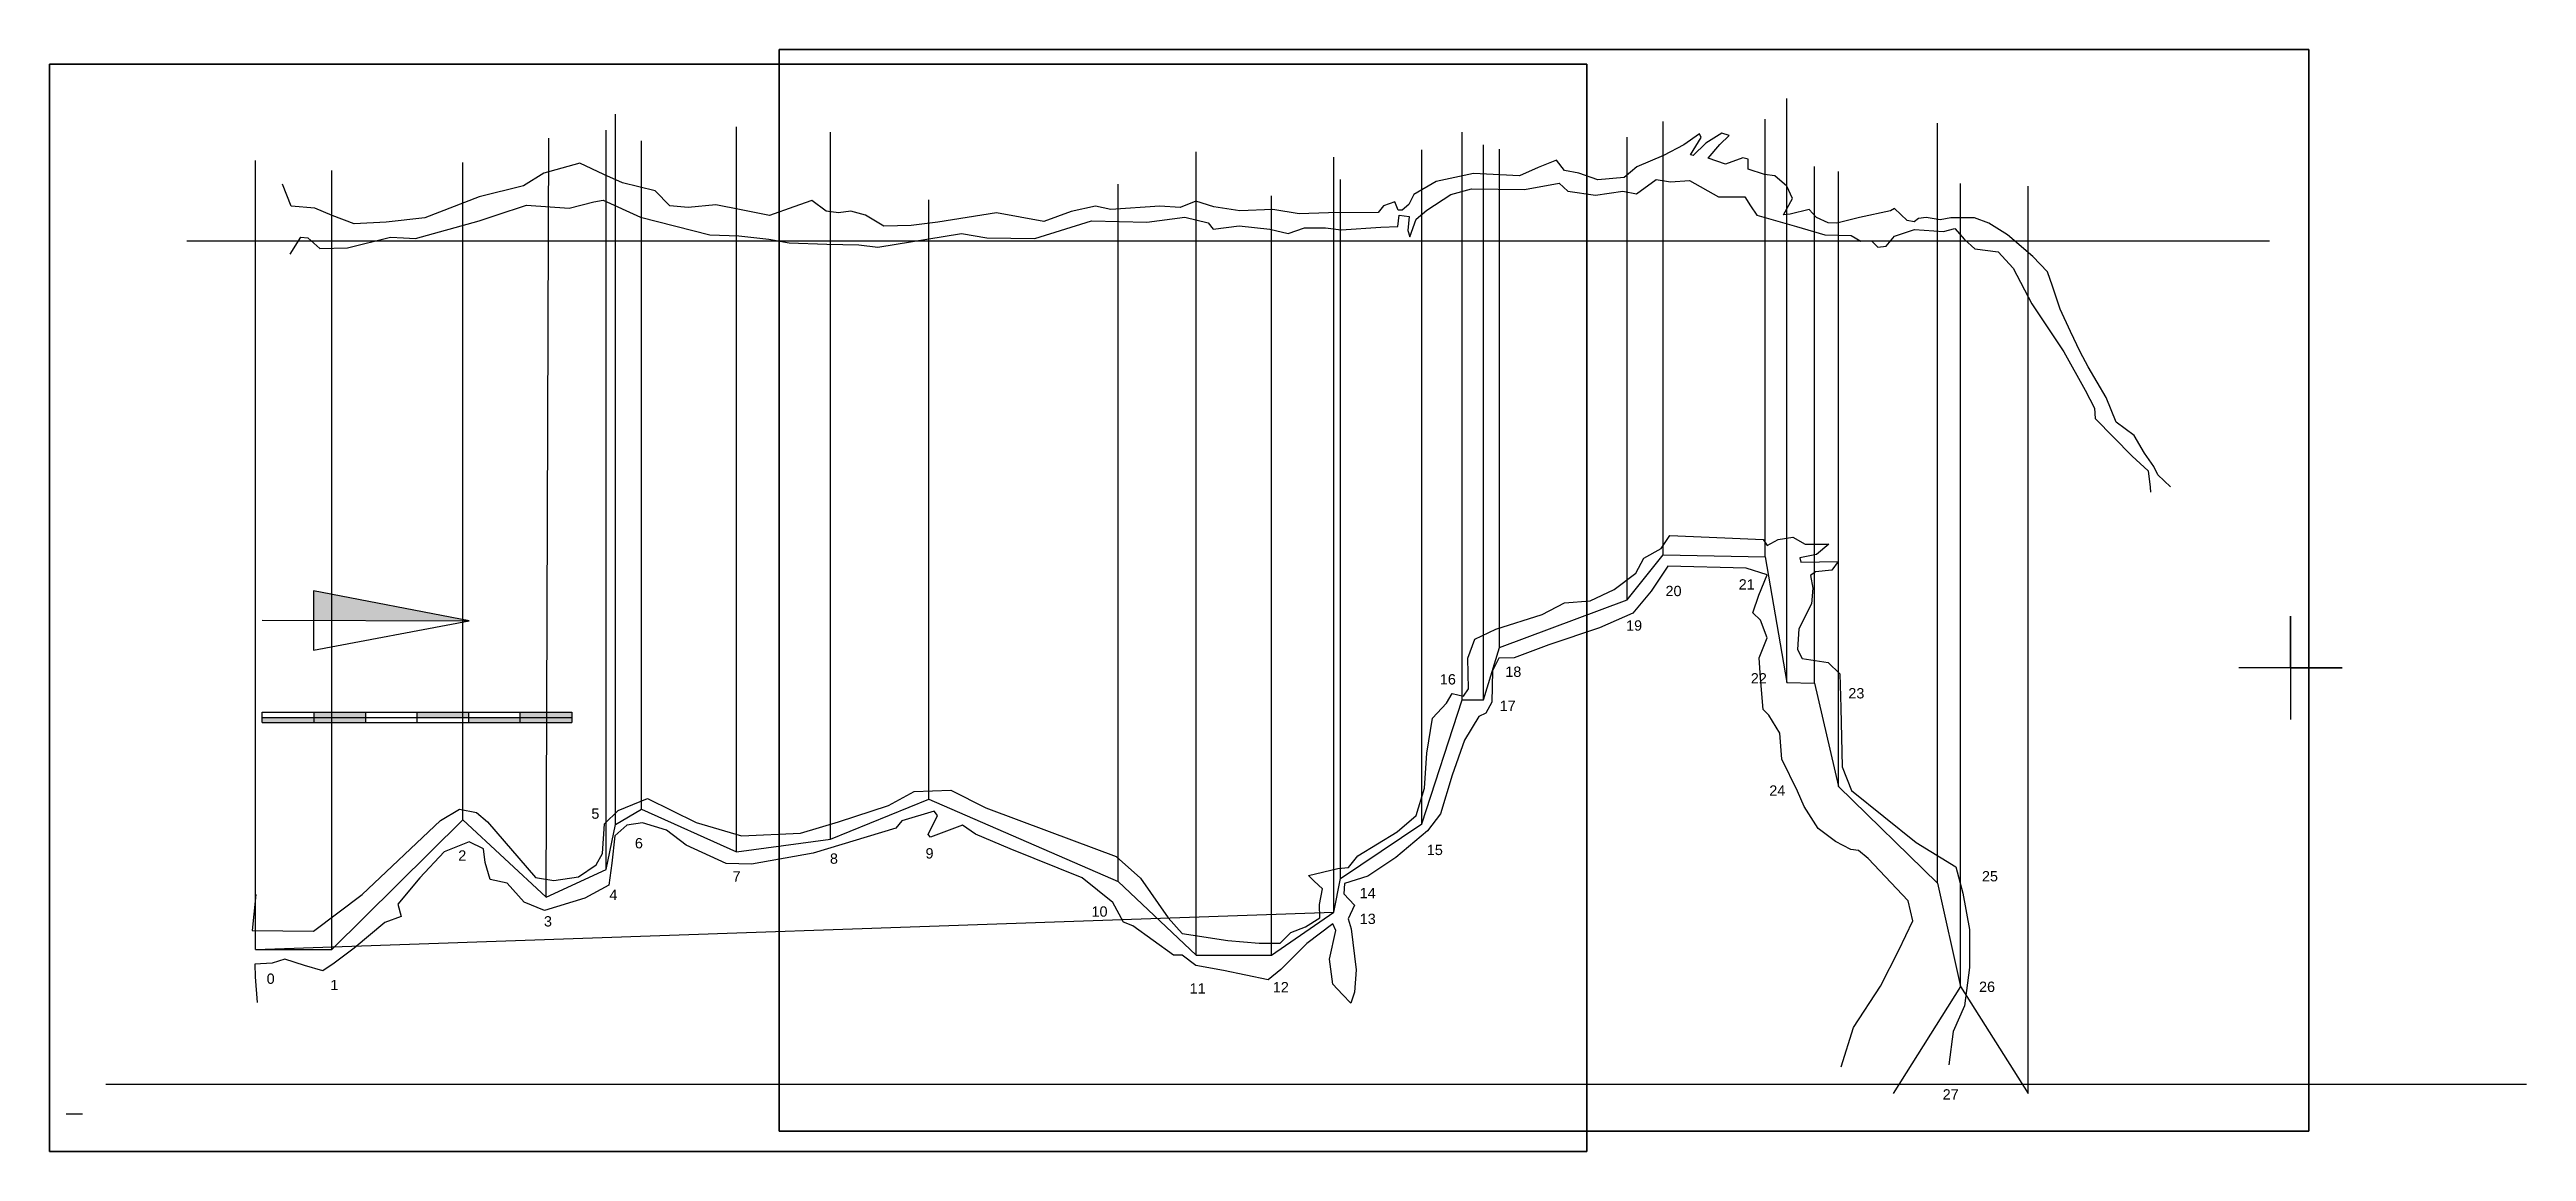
# Model space of a CAD drawing. Header units: inches. Extents: x 3 to 499, y -29 to 111.
# Drawn here: x 2.8 to 242.8, y 4 to 110.8 of the extents above; entities that cross this region are included whole.
import ezdxf

# ---------------------------------------------------------------- set-up
doc = ezdxf.new("R2010")
doc.units = ezdxf.units.IN
doc.header["$MEASUREMENT"] = 0
for name, color, linetype in [('Balme de Valfin', 92, 'Continuous'), ('Paroits', 232, 'Continuous'), ('PDF _Images', 7, 'Continuous'), ('Points', 162, 'Continuous')]:
    doc.layers.add(name, color=color, linetype=linetype)
doc.styles.get("Standard").update_dxf_attribs({"font": 'arial.ttf'})
picture_1 = doc.add_image_def('image1.png', size_in_pixel=(1654, 2338))
picture_2 = doc.add_image_def('image2.png', size_in_pixel=(1654, 2338))

msp = doc.modelspace()

# ---------------------------------------------------------------- texts
at = {"layer": 'Points', "char_height": 1, "attachment_point": 1}
for s, width, heights, insert in [('20', 2.0214, [0], (159.36, 58.8)), ('21', 2.0214, [0], (166.45, 59.44)), ('19', 2.0214, [0], (155.54, 55.46)), ('18', 2.0214, [0], (143.84, 50.98)), ('16', 1.5356, [1.02], (137.5, 50.24)), ('22', 2.0214, [0], (167.62, 50.34)), ('23', 2.0214, [0], (177.07, 48.89)), ('17', 2.0214, [0], (143.29, 47.67)), ('24', 2.0214, [0], (169.41, 39.46)), ('5', 2.0214, [0], (55.31, 37.23)), ('6', 2.0214, [0], (59.53, 34.36)), ('15', 2.0214, [0], (136.24, 33.71)), ('2', 2.0214, [0], (42.42, 33.17)), ('8', 2.0214, [0], (78.42, 32.87)), ('9', 2.0214, [0], (87.68, 33.38)), ('4', 2.0214, [0], (57.05, 29.35)), ('7', 2.0214, [0], (68.99, 31.14)), ('14', 2.0214, [0], (129.74, 29.53)), ('25', 2.0214, [0], (190.01, 31.16)), ('3', 2.0214, [0], (50.72, 26.79)), ('10', 2.0214, [0], (103.76, 27.74)), ('13', 2.0214, [0], (129.74, 27.03)), ('0', 2.0214, [0], (23.86, 21.23)), ('1', 2.0214, [0], (30.03, 20.62)), ('11', 2.0214, [0], (113.26, 20.29)), ('12', 2.0214, [0], (121.32, 20.41)), ('26', 2.0214, [0], (189.73, 20.45)), ('27', 2.0214, [0], (186.21, 10.02))]:
    msp.add_mtext_dynamic_manual_height_columns(s, width=width, gutter_width=1, heights=heights, dxfattribs=dict(at, insert=insert))

# ---------------------------------------------------------------- blocks, each defined once
blk = doc.blocks.new('balme Valfin 1')
at = {"layer": 'PDF _Images', "color": 7, "lineweight": 35}
image = blk.add_image(picture_1, insert=(11.694, 0), size_in_units=(8.27, 11.69), rotation=90, dxfattribs=at)
image.dxf.flags = 15
blk = doc.blocks.new('balme Valfin 2')
at = {"layer": 'PDF _Images', "color": 7, "lineweight": 35}
image = blk.add_image(picture_2, insert=(11.694, 0), size_in_units=(8.27, 11.69), rotation=90, dxfattribs=at)
image.dxf.flags = 15

# ---------------------------------------------------------------- hatches: boundary and pattern name
at = {"layer": 'Balme de Valfin'}
h = msp.add_hatch(color=256, dxfattribs=at)
h.dxf.hatch_style = 1
h.paths.add_polyline_path([(28.41, 58.32), (28.41, 55.45), (43.48, 55.4)])
h = msp.add_hatch(color=256, dxfattribs=at)
h.dxf.hatch_style = 1
h.paths.add_polyline_path([(28.43, 46.05), (23.43, 46.05), (23.43, 45.55), (28.43, 45.55)])
h.paths.add_polyline_path([(33.43, 46.05), (28.43, 46.05), (28.43, 45.55), (33.43, 45.55)])
h.paths.add_polyline_path([(33.43, 46.55), (28.43, 46.55), (28.43, 46.05), (33.43, 46.05)])
h.paths.add_polyline_path([(43.43, 46.55), (38.43, 46.55), (38.43, 46.05), (43.43, 46.05)])
h.paths.add_polyline_path([(53.43, 46.55), (48.43, 46.55), (48.43, 46.05), (53.43, 46.05)])
h.paths.add_polyline_path([(48.43, 46.05), (43.43, 46.05), (43.43, 45.55), (48.43, 45.55)])
h.paths.add_polyline_path([(53.43, 46.05), (48.43, 46.05), (48.43, 45.55), (53.43, 45.55)])

# ---------------------------------------------------------------- linework, layer by layer
for p, q in [((171.12, 49.42), (171.12, 106.04)), ((57.66, 35.67), (57.66, 104.51)), ((69.36, 33.01), (69.36, 103.28)), ((159.14, 61.82), (159.14, 103.8)), ((169, 61.6), (169, 104.01)), ((185.7, 29.99), (185.7, 103.63)), ((50.94, 28.64), (51.2, 102.19)), ((56.75, 31.32), (56.75, 102.94)), ((60.18, 37.16), (60.18, 101.91)), ((78.48, 34.26), (78.48, 102.77)), ((113.91, 23.02), (113.91, 100.87)), ((135.75, 35.75), (135.75, 101.06)), ((139.65, 47.75), (139.65, 102.76)), ((141.72, 47.77), (141.72, 101.53)), ((143.29, 52.81), (143.29, 101.13)), ((155.66, 57.46), (155.66, 102.28)), ((22.78, 23.55), (22.78, 100.03)), ((30.17, 23.55), (30.17, 99.04)), ((42.87, 36.11), (42.87, 99.82)), ((127.23, 27.18), (127.23, 100.33)), ((173.8, 49.37), (173.8, 99.45)), ((176.12, 39.37), (176.12, 98.94)), ((87.99, 38.12), (87.99, 96.2)), ((106.35, 30.14), (106.35, 97.72)), ((121.2, 23.02), (121.2, 96.58)), ((127.88, 30.43), (127.88, 98.17)), ((187.95, 19.99), (187.95, 97.8)), ((194.5, 9.62), (194.5, 97.53)), ((16.14, 92.23), (217.85, 92.23)), ((22.78, 23.55), (127.23, 27.18)), ((187.95, 19.99), (194.5, 9.62)), ((8.29, 10.5), (242.76, 10.5)), ((4.45, 7.65), (6.02, 7.64))]:
    msp.add_line(p, q)
for p, q in [((43.48, 55.4), (28.41, 58.32)), ((28.41, 58.32), (28.41, 52.58)), ((23.41, 55.47), (43.48, 55.4)), ((28.41, 52.58), (43.48, 55.4)), ((219.9, 50.85), (219.9, 55.85)), ((219.9, 55.85), (219.9, 45.85)), ((224.9, 50.85), (214.9, 50.85)), ((219.9, 50.85), (224.9, 50.85)), ((23.43, 45.55), (23.43, 46.55)), ((23.43, 46.55), (53.43, 46.55)), ((23.43, 46.55), (33.43, 46.55)), ((23.43, 46.55), (28.43, 46.55)), ((23.43, 45.55), (23.43, 46.05)), ((23.43, 46.05), (53.43, 46.05)), ((28.43, 46.55), (28.43, 45.55)), ((33.43, 46.55), (33.43, 45.55)), ((38.43, 45.55), (38.43, 46.55)), ((43.43, 45.55), (43.43, 46.55)), ((48.43, 45.55), (48.43, 46.55)), ((53.43, 46.55), (53.43, 45.55)), ((53.43, 46.05), (53.43, 46.05)), ((23.43, 45.55), (53.43, 45.55)), ((33.43, 45.55), (43.43, 45.55)), ((33.43, 45.55), (38.43, 45.55)), ((43.43, 45.55), (48.43, 45.55))]:
    msp.add_line(p, q, dxfattribs=at)
for points in [[(143.29, 52.81), (155.66, 57.46), (159.14, 61.82), (169, 61.6), (171.12, 49.42), (173.8, 49.37), (176.12, 39.37), (185.7, 29.99), (187.95, 19.99), (181.41, 9.62)], [(22.78, 23.55), (30.17, 23.55), (42.87, 36.11), (50.94, 28.64), (56.75, 31.32), (57.66, 35.67), (60.18, 37.16), (69.36, 33.01), (78.48, 34.26), (87.99, 38.12), (106.35, 30.14), (113.91, 23.02), (121.2, 23.02), (127.23, 27.18), (127.88, 30.43), (135.75, 35.75), (139.65, 47.75), (141.72, 47.77), (143.29, 52.81)]]:
    msp.add_lwpolyline(points, dxfattribs=at)
at = {"layer": 'Paroits'}
for points in [[(208.29, 68.39), (207.04, 69.55), (206.65, 70.37), (205.75, 71.65), (204.77, 73.37), (203.01, 74.66), (202.06, 77.06), (200.3, 80.02), (199.53, 81.48), (198.58, 83.45), (197.59, 85.6), (196.86, 87.83), (196.35, 89.24), (194.93, 90.7), (192.48, 92.82), (190.68, 93.94), (189.3, 94.46), (186.99, 94.46), (185.95, 94.28), (184.62, 94.5), (183.85, 94.41), (183.46, 94.07), (182.78, 94.2), (181.53, 95.36), (181.15, 95.14), (178.14, 94.5), (175.95, 93.94), (175.13, 93.98), (173.98, 94.5), (173.29, 95.27), (171.44, 94.8), (170.8, 94.76), (171.66, 96.34), (171.1, 97.54), (169.94, 98.53), (168.95, 98.66), (167.36, 99.17), (167.36, 100.16), (166.85, 100.29), (165.17, 99.65), (163.5, 100.25), (164.61, 101.58), (165.52, 102.44), (164.83, 102.65), (163.28, 101.71), (162.04, 100.5), (161.78, 100.55), (162.81, 102.26), (162.64, 102.61), (161.14, 101.53), (159.16, 100.5), (156.57, 99.39), (155.37, 98.36), (152.79, 98.15), (150.95, 98.79), (149.57, 99.05), (148.8, 100.04), (147.04, 99.35), (145.23, 98.53), (140.77, 98.75), (137.16, 97.98), (134.97, 96.73), (134.5, 95.75), (133.86, 95.19), (133.47, 95.19), (133.13, 96), (132.05, 95.62), (131.54, 94.97), (126.73, 94.93), (123.89, 94.85), (121.32, 95.27), (118.14, 95.15), (115.61, 95.53), (113.85, 96.09), (112.34, 95.45), (110.38, 95.58), (105.62, 95.28), (104.16, 95.58), (101.8, 95.06), (99.13, 94.12), (94.54, 94.93), (88.87, 94.03), (86.3, 93.73), (83.63, 93.65), (81.87, 94.72), (80.46, 95.11), (79.25, 94.93), (78.05, 95.11), (76.68, 96.14), (74.92, 95.53), (72.56, 94.68), (69.81, 95.23), (67.36, 95.71), (64.7, 95.45), (62.9, 95.62), (61.5, 97.09), (58.32, 97.86), (56.52, 98.67), (54.2, 99.75), (50.72, 98.8), (48.74, 97.56), (44.45, 96.48), (39.17, 94.47), (35.43, 94.04), (32.34, 93.87), (30.19, 94.68), (28.52, 95.41), (26.24, 95.58), (25.39, 97.73)], [(26.13, 90.95), (27.16, 92.59), (27.85, 92.52), (29.01, 91.5), (31.69, 91.56), (35.87, 92.59), (37.11, 92.52), (38.27, 92.46), (44.44, 94.17), (46.09, 94.72), (49.04, 95.68), (53.15, 95.4), (55.55, 96.02), (56.45, 96.16), (60.08, 94.51), (66.8, 92.8), (69.61, 92.73), (72.5, 92.39), (74.48, 92.04), (78.12, 91.91), (81.21, 91.84), (83.06, 91.63), (91.15, 92.94), (93.62, 92.52), (98.28, 92.46), (103.77, 94.17), (109.12, 94.03), (112.79, 94.52), (115.05, 93.98), (115.53, 93.36), (118.07, 93.7), (121.02, 93.36), (122.8, 92.95), (124.38, 93.5), (126.44, 93.5), (127.95, 93.29), (131.79, 93.56), (133.43, 93.63), (133.57, 94.73), (134.53, 94.59), (134.39, 93.22), (134.6, 92.61), (135.22, 94.32), (136.25, 95.21), (138.58, 96.72), (140.57, 97.27), (145.71, 97.2), (149.07, 97.81), (149.89, 97.06), (152.57, 96.65), (155.24, 97.06), (156.55, 96.79), (158.47, 98.16), (159.84, 97.95), (161.69, 98.09), (164.5, 96.51), (167.04, 96.51), (167.59, 95.62), (168.21, 94.73), (172.05, 93.63), (174.79, 92.81), (177.33, 92.74), (178.29, 92.19), (179.3, 92.23), (179.94, 91.63), (180.72, 91.71), (181.53, 92.7), (183.47, 93.34), (186.3, 93.13), (187.37, 93.43), (188.32, 92.35), (189.31, 91.45), (191.58, 91.15), (193.04, 89.57), (194.84, 86.13), (197.94, 81.48), (200, 77.75), (200.9, 76.03), (200.99, 75), (204.55, 71.35), (206.1, 69.94), (206.31, 68.35), (206.35, 67.88)], [(22.81, 28.89), (22.45, 25.4), (28.39, 25.34), (33.11, 28.89), (40.7, 36.06), (42.54, 37.16), (44.2, 36.85), (45.24, 35.93), (49.89, 30.55), (51.67, 30.24), (54.06, 30.61), (55.78, 31.77), (56.39, 32.87), (56.57, 35.75), (57.92, 37.04), (60.74, 38.2), (65.45, 35.87), (69.87, 34.59), (75.56, 34.83), (79.24, 35.93), (84.08, 37.53), (86.59, 38.87), (90.14, 38.99), (93.51, 37.28), (99.67, 35.01), (106.16, 32.56), (108.49, 30.48), (111.19, 26.63), (112.54, 25.1), (116.95, 24.42), (120.01, 24.18), (122.03, 24.18), (123.07, 25.22), (124.48, 25.77), (125.89, 26.63), (125.83, 27.91), (126.14, 29.44), (125.34, 30.18), (124.79, 30.73), (127.61, 31.4), (128.65, 31.52), (129.57, 32.63), (133.37, 34.95), (135.2, 36.54), (136, 39.18), (136.24, 42.6), (136.8, 45.97), (138.14, 47.44), (138.7, 48.36), (139.78, 48.1), (140.28, 48.83), (140.2, 51.78), (140.89, 53.62), (142.93, 54.61), (147.41, 56.03), (149.56, 57.14), (152.05, 57.34), (154.39, 58.45), (156.5, 60.02), (157.27, 61.47), (158.93, 62.41), (159.77, 63.68), (165.11, 63.45), (168.83, 63.3), (169.21, 62.72), (170.28, 63.3), (171.7, 63.53), (172.89, 62.84), (175.19, 62.84), (173.97, 61.84), (172.36, 61.53), (172.47, 61.11), (176.08, 61.15), (175.46, 60.31), (173.89, 60.15), (173.39, 59.81), (173.62, 58.58), (173.51, 57.05), (172.28, 54.63), (172.16, 52.64), (172.59, 51.76), (175.12, 51.38), (176.23, 50.27), (176.35, 46.97), (176.46, 41.26), (177.38, 38.96), (183.63, 33.94), (187.47, 31.57), (188.16, 29.02), (188.81, 25.49), (188.81, 21.82), (188.32, 18.1), (187.24, 15.61), (186.82, 12.39)], [(176.39, 12.2), (177.58, 15.99), (180.18, 20.01), (181.95, 23.5), (183.33, 26.34), (182.87, 28.29), (179, 32.39), (178.07, 33.16), (177.31, 33.24), (175.81, 34.04), (174.16, 35.27), (172.78, 37.41), (172.13, 38.91), (170.63, 42), (170.43, 44.53), (169.36, 46.26), (168.82, 46.83), (168.55, 49.9), (168.44, 51.81), (169.21, 53.77), (168.55, 55.46), (167.83, 56.18), (168.4, 57.91), (169.21, 59.86), (167.17, 60.51), (159.58, 60.71), (157.97, 58.29), (156.2, 56.15), (152.98, 54.73), (148.07, 53.08), (144.7, 51.81), (143.2, 51.78), (142.59, 50.55), (142.55, 47.52), (141.94, 46.45), (141.28, 46.14), (139.9, 43.84), (138.71, 40.47), (137.56, 36.71), (136.32, 35.07), (133.25, 32.46), (130.53, 30.66), (128.27, 29.97), (128.19, 28.94), (129.22, 27.87), (128.61, 26.52), (128.92, 25.57), (129.07, 24.23), (129.38, 21.58), (129.22, 19.43), (128.88, 18.36), (128.07, 19.2), (127.12, 20.2), (126.81, 22.62), (127.42, 25.41), (127.12, 26.06), (124.62, 24.15), (122.09, 21.62), (120.86, 20.62), (116.53, 21.54), (113.88, 22), (112.54, 23), (111.7, 23), (107.75, 25.87), (106.86, 26.22), (105.83, 28.1), (102.85, 30.52), (95.87, 33.32), (92.53, 34.74), (91.27, 35.62), (88.16, 34.43), (87.93, 34.7), (88.85, 36.54), (88.51, 36.96), (85.4, 36.04), (84.82, 35.31), (76.81, 32.9), (70.82, 31.82), (68.37, 31.9), (64.5, 33.66), (62.58, 35.12), (60.28, 35.85), (58.74, 35.62), (57.59, 34.58), (57.29, 31.94), (57.02, 29.79), (54.68, 28.53), (50.76, 27.34), (48.81, 28.15), (47.15, 30), (45.5, 30.34), (45.04, 31.99), (44.88, 33.33), (43.46, 33.98), (41.05, 33.02), (38.71, 30.49), (36.55, 27.94), (36.9, 26.75), (35.32, 26.18), (32.33, 23.68), (30.41, 22.23), (29.3, 21.5), (27.54, 22), (25.62, 22.61), (24.39, 22.23), (22.71, 22.15), (22.74, 20.92), (22.94, 18.43)]]:
    msp.add_lwpolyline(points, dxfattribs=at)

# ---------------------------------------------------------------- block references
at = {"xscale": 12.7388535, "yscale": 12.7388535, "zscale": 12.7388535}
msp.add_blockref('balme Valfin 1', (2.77, 3.99), dxfattribs=at)
at = {"layer": 'Balme de Valfin', "xscale": 12.6750745, "yscale": 12.6750745, "zscale": 12.6750745}
msp.add_blockref('balme Valfin 2', (73.46, 5.95), dxfattribs=at)

msp.set_redraw_order([(e.dxf.handle, doc.entitydb.next_handle()) for e in msp.query("TEXT MTEXT ATTDEF DIMENSION ARC_DIMENSION")])  # texts and dimensions are drawn at this point

doc.saveas('drawing.dxf')
